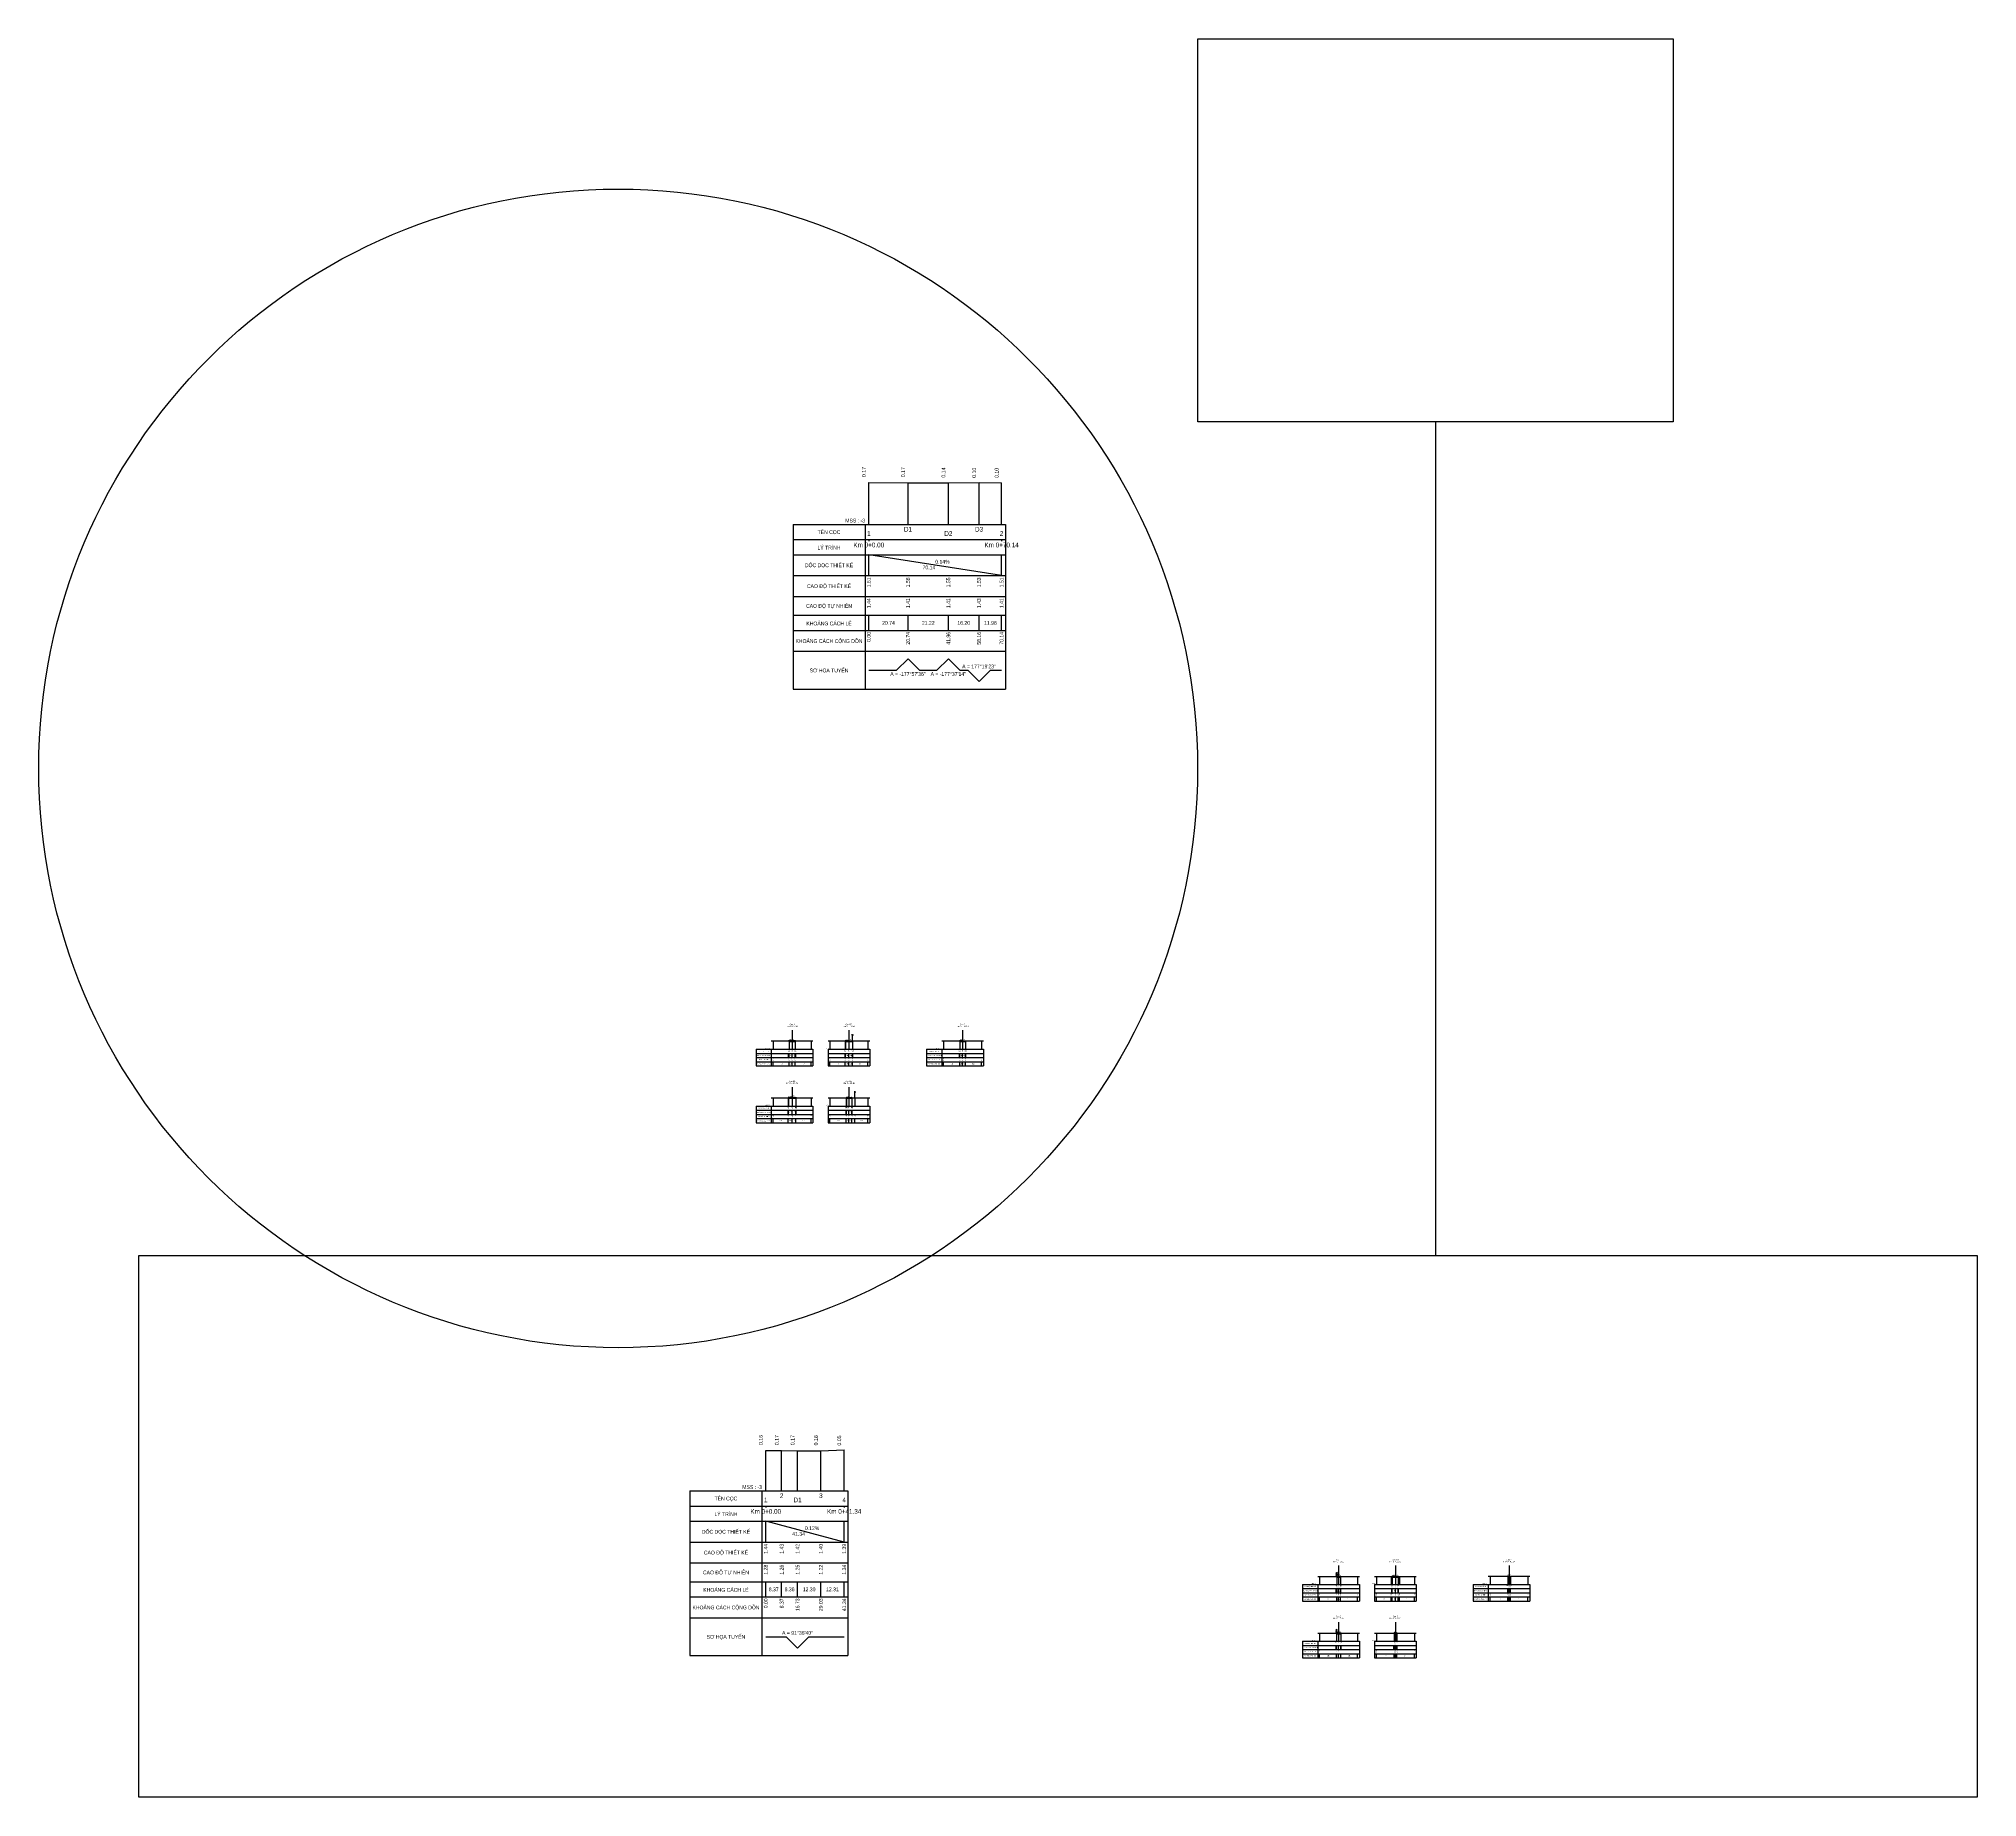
# Model space of a CAD drawing. Header units: inches. Extents: x -261 to 1013, y -2511 to 313.
# Drawn here: x -63 to 960, y -616 to 313 of the extents above; entities that cross this region are included whole.
import ezdxf
from ezdxf.enums import TextEntityAlignment as Align

# ---------------------------------------------------------------- set-up
doc = ezdxf.new("R2010")
doc.units = ezdxf.units.IN
doc.header["$MEASUREMENT"] = 0
for name, color, linetype in [('Bang TD tu nhien', 3, 'Continuous'), ('Bang TN tu nhien', 3, 'Continuous'), ('DD Ranh dan trong 1 trai', 2, 'Continuous'), ('Dien thiet ke TN', 2, 'Continuous'), ('Duong cu', 8, 'Continuous'), ('Duong do thiet ke', 2, 'Continuous'), ('Duong dong trac doc tu nhien', 9, 'Continuous'), ('Duong dong trac ngang tu nhien', 9, 'Continuous'), ('KH_VAT', 8, 'Continuous'), ('Khuon duong1', 14, 'Continuous'), ('Mat duong PD 1', 1, 'Continuous'), ('Taluy', 1, 'Continuous'), ('Trac doc tu nhien', 3, 'Continuous'), ('Trac ngang tu nhien', 3, 'Continuous'), ('TracDoc', 7, 'Continuous'), ('TracNgang', 7, 'Continuous')]:
    doc.layers.add(name, color=color, linetype=linetype)
doc.styles.add('BangTD', font='viet buddy.shx', dxfattribs={"width": 0.8})
doc.styles.add('BangTN', font='viet buddy.shx', dxfattribs={"width": 0.8})

# ---------------------------------------------------------------- blocks, each defined once
blk = doc.blocks.new('CHIEUDUNGVAT12')
at = {"layer": 'KH_VAT', "color": 1}
for q in [(-2.5, 15.6), (2.5, 15.6)]:
    blk.add_line((0, 15.6), q, dxfattribs=at)
at = {"layer": 'KH_VAT', "color": 7}
blk.add_lwpolyline([(0, 0), (0, 15.6)], dxfattribs=at)
blk = doc.blocks.new('ChieuDungVat4.dwg')
at = {"layer": 'KH_VAT', "color": 1}
blk.add_blockref('CHIEUDUNGVAT12', (0, 0), dxfattribs=at)
blk = doc.blocks.new('HANGRAO')
at = {"color": 2, "linetype": 'Continuous'}
for p, q in [((-1.3, 6.7), (1.2, 4.8)), ((1.2, 6.7), (-1.3, 4.8)), ((1.2, 4.4), (-1.3, 2.5)), ((-1.3, 4.4), (1.2, 2.5)), ((-1.3, 2.1), (1.2, 0.2)), ((1.2, 2.1), (-1.3, 0.2))]:
    blk.add_line(p, q, dxfattribs=at)
blk = doc.blocks.new('ChieuDungVat3.dwg')
at = {"layer": 'KH_VAT', "color": 1, "xscale": 1.5, "yscale": 1.5, "zscale": 1.5}
blk.add_blockref('HANGRAO', (0, 0), dxfattribs=at)

msp = doc.modelspace()

# ---------------------------------------------------------------- linework, layer by layer
for points in [[(548.9, 312.9), (799.8, 312.9), (799.8, 110.6), (548.9, 110.6)], [(-10.2, -329.6), (960.4, -329.6), (960.4, -615.6), (-10.2, -615.6)]]:
    msp.add_lwpolyline(points, close=True)
msp.add_lwpolyline([(674.3, 110.6), (674.3, -329.6)])
msp.add_circle((242.9, -72.3), 305.9)
at = {"layer": 'Bang TD tu nhien', "color": 3}
for p, q in [((335.2, 56.5), (335.2, -30.5)), ((335.2, 56.5), (447.3, 56.5)), ((373.2, 56.5), (373.2, -30.5)), ((447.3, 56.5), (447.3, -30.5)), ((335.2, 48.5), (447.3, 48.5)), ((335.2, 40.5), (447.3, 40.5)), ((335.2, 29.5), (447.3, 29.5)), ((335.2, 18.5), (447.3, 18.5)), ((335.2, 8.5), (447.3, 8.5)), ((335.2, 0.5), (447.3, 0.5)), ((335.2, -10.5), (447.3, -10.5)), ((335.2, -30.5), (447.3, -30.5)), ((280.8, -453.8), (280.8, -540.8)), ((280.8, -453.8), (364.2, -453.8)), ((318.8, -453.8), (318.8, -540.8)), ((364.2, -453.8), (364.2, -540.8)), ((280.8, -461.8), (364.2, -461.8)), ((280.8, -469.8), (364.2, -469.8)), ((280.8, -480.8), (364.2, -480.8)), ((280.8, -491.8), (364.2, -491.8)), ((280.8, -501.8), (364.2, -501.8)), ((280.8, -509.8), (364.2, -509.8)), ((280.8, -520.8), (364.2, -520.8)), ((280.8, -540.8), (364.2, -540.8))]:
    msp.add_line(p, q, dxfattribs=at)
at = {"layer": 'Bang TN tu nhien', "color": 3}
for p, q in [((334.7, -210.6), (334.7, -220.6)), ((364.7, -210.6), (364.7, -220.6)), ((424.7, -210.6), (424.7, -220.6)), ((315.7, -220.6), (315.7, -229.4)), ((315.7, -220.6), (345.7, -220.6)), ((315.7, -222.8), (345.7, -222.8)), ((315.7, -225), (345.7, -225)), ((323.7, -220.6), (323.7, -229.4)), ((345.7, -220.6), (345.7, -229.4)), ((353.7, -220.6), (353.7, -229.4)), ((353.7, -220.6), (375.7, -220.6)), ((353.7, -222.8), (375.7, -222.8)), ((353.7, -225), (375.7, -225)), ((375.7, -220.6), (375.7, -229.4)), ((405.7, -220.6), (405.7, -229.4)), ((405.7, -220.6), (435.7, -220.6)), ((405.7, -222.8), (435.7, -222.8)), ((405.7, -225), (435.7, -225)), ((413.7, -220.6), (413.7, -229.4)), ((435.7, -220.6), (435.7, -229.4)), ((315.7, -227.2), (345.7, -227.2)), ((315.7, -229.4), (345.7, -229.4)), ((353.7, -227.2), (375.7, -227.2)), ((353.7, -229.4), (375.7, -229.4)), ((405.7, -227.2), (435.7, -227.2)), ((405.7, -229.4), (435.7, -229.4)), ((334.7, -240.6), (334.7, -250.6)), ((364.7, -240.6), (364.7, -250.6)), ((315.7, -250.6), (315.7, -259.4)), ((315.7, -250.6), (345.7, -250.6)), ((315.7, -252.8), (345.7, -252.8)), ((315.7, -255), (345.7, -255)), ((323.7, -250.6), (323.7, -259.4)), ((345.7, -250.6), (345.7, -259.4)), ((353.7, -250.6), (353.7, -259.4)), ((353.7, -250.6), (375.7, -250.6)), ((353.7, -252.8), (375.7, -252.8)), ((353.7, -255), (375.7, -255)), ((375.7, -250.6), (375.7, -259.4)), ((315.7, -257.2), (345.7, -257.2)), ((315.7, -259.4), (345.7, -259.4)), ((353.7, -257.2), (375.7, -257.2)), ((353.7, -259.4), (375.7, -259.4)), ((623.2, -493.2), (623.2, -503.2)), ((653.2, -493.2), (653.2, -503.2)), ((713.2, -493.2), (713.2, -503.2)), ((604.2, -503.2), (604.2, -512)), ((604.2, -503.2), (634.2, -503.2)), ((604.2, -505.4), (634.2, -505.4)), ((604.2, -507.6), (634.2, -507.6)), ((604.2, -509.8), (634.2, -509.8)), ((612.2, -503.2), (612.2, -512)), ((634.2, -503.2), (634.2, -512)), ((642.2, -503.2), (642.2, -512)), ((642.2, -503.2), (664.2, -503.2)), ((642.2, -505.4), (664.2, -505.4)), ((642.2, -507.6), (664.2, -507.6)), ((642.2, -509.8), (664.2, -509.8)), ((664.2, -503.2), (664.2, -512)), ((694.2, -503.2), (694.2, -512)), ((694.2, -503.2), (724.2, -503.2)), ((694.2, -505.4), (724.2, -505.4)), ((694.2, -507.6), (724.2, -507.6)), ((694.2, -509.8), (724.2, -509.8)), ((702.2, -503.2), (702.2, -512)), ((724.2, -503.2), (724.2, -512)), ((604.2, -512), (634.2, -512)), ((642.2, -512), (664.2, -512)), ((694.2, -512), (724.2, -512)), ((623.2, -523.2), (623.2, -533.2)), ((653.2, -523.2), (653.2, -533.2)), ((604.2, -533.2), (604.2, -542)), ((604.2, -533.2), (634.2, -533.2)), ((604.2, -535.4), (634.2, -535.4)), ((604.2, -537.6), (634.2, -537.6)), ((604.2, -539.8), (634.2, -539.8)), ((604.2, -542), (634.2, -542)), ((612.2, -533.2), (612.2, -542)), ((634.2, -533.2), (634.2, -542)), ((642.2, -533.2), (642.2, -542)), ((642.2, -533.2), (664.2, -533.2)), ((642.2, -535.4), (664.2, -535.4)), ((642.2, -537.6), (664.2, -537.6)), ((642.2, -539.8), (664.2, -539.8)), ((642.2, -542), (664.2, -542)), ((664.2, -533.2), (664.2, -542))]:
    msp.add_line(p, q, dxfattribs=at)
at = {"layer": 'Dien thiet ke TN'}
for p, q in [((333.1, -216), (333.1, -220.6)), ((333.1, -216), (333.1, -220.6)), ((333.1, -216), (333.1, -220.6)), ((333.1, -216), (333.1, -220.6)), ((333.1, -216), (333.1, -220.6)), ((334.7, -216), (334.7, -220.6)), ((334.7, -216), (334.7, -220.6)), ((336.4, -216), (336.4, -220.6)), ((336.4, -216), (336.4, -220.6)), ((336.4, -216), (336.4, -220.6)), ((336.4, -216), (336.4, -220.6)), ((336.4, -216), (336.4, -220.6)), ((362.9, -216), (362.9, -220.6)), ((362.9, -216), (362.9, -220.6)), ((362.9, -216), (362.9, -220.6)), ((362.9, -216), (362.9, -220.6)), ((362.9, -216), (362.9, -220.6)), ((364.7, -216.1), (364.7, -220.6)), ((364.7, -216.1), (364.7, -220.6)), ((366.6, -216), (366.6, -220.6)), ((366.6, -216), (366.6, -220.6)), ((366.6, -216), (366.6, -220.6)), ((366.6, -216), (366.6, -220.6)), ((366.6, -216), (366.6, -220.6)), ((423.2, -216.1), (423.2, -220.6)), ((423.2, -216.1), (423.2, -220.6)), ((423.2, -216.1), (423.2, -220.6)), ((423.2, -216.1), (423.2, -220.6)), ((423.2, -216.1), (423.2, -220.6)), ((424.7, -216.1), (424.7, -220.6)), ((424.7, -216.1), (424.7, -220.6)), ((426.3, -216.1), (426.3, -220.6)), ((426.3, -216.1), (426.3, -220.6)), ((426.3, -216.1), (426.3, -220.6)), ((426.3, -216.1), (426.3, -220.6)), ((426.3, -216.1), (426.3, -220.6)), ((332.8, -246), (332.8, -250.6)), ((332.8, -246), (332.8, -250.6)), ((332.8, -246), (332.8, -250.6)), ((332.8, -246), (332.8, -250.6)), ((332.8, -246), (332.8, -250.6)), ((334.7, -246.1), (334.7, -250.6)), ((334.7, -246.1), (334.7, -250.6)), ((336.7, -246), (336.7, -250.6)), ((336.7, -246), (336.7, -250.6)), ((336.7, -246), (336.7, -250.6)), ((336.7, -246), (336.7, -250.6)), ((336.7, -246), (336.7, -250.6)), ((363.4, -246.1), (363.4, -250.6)), ((363.4, -246.1), (363.4, -250.6)), ((363.4, -246.1), (363.4, -250.6)), ((363.4, -246.1), (363.4, -250.6)), ((363.4, -246.1), (363.4, -250.6)), ((364.7, -246.1), (364.7, -250.6)), ((364.7, -246.1), (364.7, -250.6)), ((366.3, -246.1), (366.3, -250.6)), ((366.3, -246.1), (366.3, -250.6)), ((366.3, -246.1), (366.3, -250.6)), ((366.3, -246.1), (366.3, -250.6)), ((366.3, -246.1), (366.3, -250.6)), ((622.2, -498.8), (622.2, -503.2)), ((622.2, -498.8), (622.2, -503.2)), ((622.2, -498.8), (622.2, -503.2)), ((622.2, -498.8), (622.2, -503.2)), ((622.2, -498.8), (622.2, -503.2)), ((623.2, -498.8), (623.2, -503.2)), ((623.2, -498.8), (623.2, -503.2)), ((624.2, -498.8), (624.2, -503.2)), ((624.2, -498.8), (624.2, -503.2)), ((624.2, -498.8), (624.2, -503.2)), ((624.2, -498.8), (624.2, -503.2)), ((624.2, -498.8), (624.2, -503.2)), ((651.5, -498.8), (651.5, -503.2)), ((651.5, -498.8), (651.5, -503.2)), ((651.5, -498.8), (651.5, -503.2)), ((651.5, -498.8), (651.5, -503.2)), ((651.5, -498.8), (651.5, -503.2)), ((653.2, -498.8), (653.2, -503.2)), ((653.2, -498.8), (653.2, -503.2)), ((654.6, -498.8), (654.6, -503.2)), ((654.6, -498.8), (654.6, -503.2)), ((654.6, -498.8), (654.6, -503.2)), ((654.6, -498.8), (654.6, -503.2)), ((654.6, -498.8), (654.6, -503.2)), ((712.5, -498.8), (712.5, -503.2)), ((712.5, -498.8), (712.5, -503.2)), ((712.5, -498.8), (712.5, -503.2)), ((712.5, -498.8), (712.5, -503.2)), ((712.5, -498.8), (712.5, -503.2)), ((713.2, -498.9), (713.2, -503.2)), ((713.2, -498.9), (713.2, -503.2)), ((713.9, -498.8), (713.9, -503.2)), ((713.9, -498.8), (713.9, -503.2)), ((713.9, -498.8), (713.9, -503.2)), ((713.9, -498.8), (713.9, -503.2)), ((713.9, -498.8), (713.9, -503.2)), ((622.1, -528.8), (622.1, -533.2)), ((622.1, -528.8), (622.1, -533.2)), ((622.1, -528.8), (622.1, -533.2)), ((622.1, -528.8), (622.1, -533.2)), ((622.1, -528.8), (622.1, -533.2)), ((623.2, -528.8), (623.2, -533.2)), ((623.2, -528.8), (623.2, -533.2)), ((624.4, -528.8), (624.4, -533.2)), ((624.4, -528.8), (624.4, -533.2)), ((624.4, -528.8), (624.4, -533.2)), ((624.4, -528.8), (624.4, -533.2)), ((624.4, -528.8), (624.4, -533.2)), ((652.5, -528.8), (652.5, -533.2)), ((652.5, -528.8), (652.5, -533.2)), ((652.5, -528.8), (652.5, -533.2)), ((652.5, -528.8), (652.5, -533.2)), ((652.5, -528.8), (652.5, -533.2)), ((653.2, -528.8), (653.2, -533.2)), ((653.2, -528.8), (653.2, -533.2)), ((653.9, -528.8), (653.9, -533.2)), ((653.9, -528.8), (653.9, -533.2)), ((653.9, -528.8), (653.9, -533.2)), ((653.9, -528.8), (653.9, -533.2)), ((653.9, -528.8), (653.9, -533.2))]:
    msp.add_line(p, q, dxfattribs=at)
at = {"layer": 'Duong cu'}
for points in [[(333.1, -216.2), (333.1, -216.5), (334.7, -216.5), (336.3, -216.5), (336.3, -216.2)], [(333.1, -216.3), (334.7, -216.3), (336.3, -216.3)], [(333.1, -216.4), (334.7, -216.4), (336.3, -216.4)], [(362.8, -216.2), (362.8, -216.5), (364.7, -216.5), (366.6, -216.5), (366.6, -216.2)], [(362.8, -216.3), (364.7, -216.3), (366.6, -216.3)], [(362.8, -216.4), (364.7, -216.4), (366.6, -216.4)], [(423.3, -216.2), (423.3, -216.5), (424.7, -216.5), (426.2, -216.5), (426.2, -216.2)], [(423.3, -216.3), (424.7, -216.3), (426.2, -216.3)], [(423.3, -216.4), (424.7, -216.4), (426.2, -216.4)], [(332.7, -246.2), (332.7, -246.5), (334.7, -246.5), (336.6, -246.5), (336.6, -246.2)], [(332.7, -246.3), (334.7, -246.3), (336.6, -246.3)], [(332.7, -246.4), (334.7, -246.4), (336.6, -246.4)], [(363.3, -246.2), (363.3, -246.5), (364.7, -246.5), (366.3, -246.5), (366.3, -246.2)], [(363.3, -246.3), (364.7, -246.3), (366.3, -246.3)], [(363.3, -246.4), (364.7, -246.4), (366.3, -246.4)], [(622.2, -499), (623.2, -499), (624.2, -499)], [(622.2, -499), (622.2, -499.3), (623.2, -499.3), (624.2, -499.3), (624.2, -499)], [(622.2, -499.1), (623.2, -499.1), (624.2, -499.1)], [(651.5, -499), (651.5, -499.3), (653.2, -499.3), (654.6, -499.3), (654.6, -499)], [(651.5, -499.1), (653.2, -499.1), (654.6, -499.1)], [(651.5, -499.2), (653.2, -499.2), (654.6, -499.2)], [(712.5, -498.9), (712.5, -499.2), (713.2, -499.2), (713.9, -499.2), (713.9, -498.9)], [(712.5, -499), (713.2, -499), (713.9, -499)], [(712.5, -499.1), (713.2, -499.1), (713.9, -499.1)], [(622.1, -529), (622.1, -529.3), (623.2, -529.3), (624.4, -529.3), (624.4, -529)], [(622.1, -529.1), (623.2, -529.1), (624.4, -529.1)], [(622.1, -529.2), (623.2, -529.2), (624.4, -529.2)], [(652.5, -529), (652.5, -529.3), (653.2, -529.3), (653.9, -529.3), (653.9, -529)], [(652.5, -529.1), (653.2, -529.1), (653.9, -529.1)], [(652.5, -529.2), (653.2, -529.2), (653.9, -529.2)]]:
    msp.add_lwpolyline(points, dxfattribs=at)
at = {"layer": 'Duong do thiet ke', "color": 1}
for centre in [(334.7, -216), (364.7, -216.1), (424.7, -216.1), (334.7, -246.1), (364.7, -246.1), (623.2, -498.8), (653.2, -498.8), (713.2, -498.9), (623.2, -528.8), (653.2, -528.8)]:
    msp.add_circle(centre, 0.1, dxfattribs=at)
at = {"layer": 'Duong dong trac doc tu nhien', "color": 8}
for p, q in [((375.2, 56.5), (375.2, 78.7)), ((395.9, 56.5), (395.9, 78.5)), ((417.2, 56.5), (417.2, 78.5)), ((433.4, 56.5), (433.4, 78.6)), ((445.3, 56.5), (445.3, 78.5)), ((320.8, -453.8), (320.8, -432.4)), ((329.2, -453.8), (329.2, -432.5)), ((337.6, -453.8), (337.6, -432.6)), ((349.9, -453.8), (349.9, -432.7)), ((362.2, -453.8), (362.2, -432.1))]:
    msp.add_line(p, q, dxfattribs=at)
at = {"layer": 'Duong dong trac ngang tu nhien', "color": 8}
for p, q in [((324.7, -216.2), (324.7, -220.6)), ((333.1, -216.2), (333.1, -220.6)), ((334.7, -216.2), (334.7, -220.6)), ((336.3, -216.2), (336.3, -220.6)), ((344.7, -216.2), (344.7, -220.6)), ((354.7, -216.2), (354.7, -220.6)), ((362.8, -216.2), (362.8, -220.6)), ((364.7, -216.2), (364.7, -220.6)), ((366.6, -216.2), (366.6, -220.6)), ((374.7, -216.2), (374.7, -220.6)), ((414.7, -216.2), (414.7, -220.6)), ((423.3, -216.2), (423.3, -220.6)), ((424.7, -216.2), (424.7, -220.6)), ((426.2, -216.2), (426.2, -220.6)), ((434.7, -216.2), (434.7, -220.6)), ((324.7, -246.2), (324.7, -250.6)), ((332.7, -246.2), (332.7, -250.6)), ((334.7, -246.2), (334.7, -250.6)), ((336.6, -246.2), (336.6, -250.6)), ((344.7, -246.2), (344.7, -250.6)), ((354.7, -246.2), (354.7, -250.6)), ((363.3, -246.2), (363.3, -250.6)), ((364.7, -246.2), (364.7, -250.6)), ((366.3, -246.2), (366.3, -250.6)), ((367.9, -246.2), (367.9, -250.6)), ((374.7, -246.2), (374.7, -250.6)), ((613.2, -499), (613.2, -503.2)), ((622.2, -499), (622.2, -503.2)), ((623.2, -499), (623.2, -503.2)), ((624.2, -499), (624.2, -503.2)), ((633.2, -499), (633.2, -503.2)), ((643.2, -499), (643.2, -503.2)), ((651, -499), (651, -503.2)), ((651.5, -499), (651.5, -503.2)), ((653.2, -499), (653.2, -503.2)), ((654.6, -499), (654.6, -503.2)), ((655.4, -499), (655.4, -503.2)), ((663.2, -499), (663.2, -503.2)), ((703.2, -498.9), (703.2, -503.2)), ((712.5, -498.9), (712.5, -503.2)), ((713.2, -498.9), (713.2, -503.2)), ((713.9, -498.9), (713.9, -503.2)), ((723.2, -498.9), (723.2, -503.2)), ((613.2, -529), (613.2, -533.2)), ((622.1, -529), (622.1, -533.2)), ((623.2, -529), (623.2, -533.2)), ((624.4, -529), (624.4, -533.2)), ((633.2, -529), (633.2, -533.2)), ((643.2, -529), (643.2, -533.2)), ((652.5, -529), (652.5, -533.2)), ((653.2, -529), (653.2, -533.2)), ((653.9, -529), (653.9, -533.2)), ((663.2, -529), (663.2, -533.2))]:
    msp.add_line(p, q, dxfattribs=at)
at = {"layer": 'Khuon duong1', "color": 3}
for points in [[(333.1, -216), (333.1, -216.1), (333.1, -216.2), (334.7, -216.3), (334.7, -216.2), (334.7, -216)], [(334.7, -216), (334.7, -216.2), (334.7, -216.3), (336.4, -216.2), (336.4, -216.1), (336.4, -216)], [(362.9, -216), (362.9, -216.2), (362.9, -216.3), (364.7, -216.3), (364.7, -216.2), (364.7, -216.1)], [(364.7, -216.1), (364.7, -216.2), (364.7, -216.3), (366.6, -216.3), (366.6, -216.2), (366.6, -216)], [(423.2, -216.1), (423.2, -216.2), (423.2, -216.3), (424.7, -216.4), (424.7, -216.3), (424.7, -216.1)], [(424.7, -216.1), (424.7, -216.3), (424.7, -216.4), (426.3, -216.3), (426.3, -216.2), (426.3, -216.1)], [(332.8, -246), (332.8, -246.2), (332.8, -246.3), (334.7, -246.3), (334.7, -246.2), (334.7, -246.1)], [(334.7, -246.1), (334.7, -246.2), (334.7, -246.3), (336.7, -246.3), (336.7, -246.2), (336.7, -246)], [(363.4, -246.1), (363.4, -246.2), (363.4, -246.3), (364.7, -246.4), (364.7, -246.3), (364.7, -246.1)], [(364.7, -246.1), (364.7, -246.3), (364.7, -246.4), (366.3, -246.3), (366.3, -246.2), (366.3, -246.1)], [(622.2, -498.8), (622.2, -498.9), (622.2, -499), (623.2, -499.1), (623.2, -499), (623.2, -498.8)], [(623.2, -498.8), (623.2, -499), (623.2, -499.1), (624.2, -499), (624.2, -498.9), (624.2, -498.8)], [(651.5, -498.8), (651.5, -498.9), (651.5, -499), (653.2, -499.1), (653.2, -499), (653.2, -498.8)], [(653.2, -498.8), (653.2, -499), (653.2, -499.1), (654.6, -499), (654.6, -498.9), (654.6, -498.8)], [(712.5, -498.8), (712.5, -499), (712.5, -499.1), (713.2, -499.1), (713.2, -499), (713.2, -498.9)], [(713.2, -498.9), (713.2, -499), (713.2, -499.1), (713.9, -499.1), (713.9, -499), (713.9, -498.8)], [(622.1, -528.8), (622.1, -528.9), (622.1, -529), (623.2, -529.1), (623.2, -529), (623.2, -528.8)], [(623.2, -528.8), (623.2, -529), (623.2, -529.1), (624.4, -529), (624.4, -528.9), (624.4, -528.8)], [(652.5, -528.8), (652.5, -529), (652.5, -529.1), (653.2, -529.1), (653.2, -529), (653.2, -528.8)], [(653.2, -528.8), (653.2, -529), (653.2, -529.1), (653.9, -529.1), (653.9, -529), (653.9, -528.8)]]:
    msp.add_lwpolyline(points, dxfattribs=at)
at = {"layer": 'Khuon duong1', "color": 2}
for points in [[(333.1, -216.1), (334.7, -216.2)], [(334.7, -216.2), (336.4, -216.1)], [(362.9, -216.2), (364.7, -216.2)], [(364.7, -216.2), (366.6, -216.2)], [(423.2, -216.2), (424.7, -216.3)], [(424.7, -216.3), (426.3, -216.2)], [(332.8, -246.2), (334.7, -246.2)], [(334.7, -246.2), (336.7, -246.2)], [(363.4, -246.2), (364.7, -246.3)], [(364.7, -246.3), (366.3, -246.2)], [(622.2, -498.9), (623.2, -499)], [(623.2, -499), (624.2, -498.9)], [(651.5, -498.9), (653.2, -499)], [(653.2, -499), (654.6, -498.9)], [(712.5, -499), (713.2, -499)], [(713.2, -499), (713.9, -499)], [(622.1, -528.9), (623.2, -529)], [(623.2, -529), (624.4, -528.9)], [(652.5, -529), (653.2, -529)], [(653.2, -529), (653.9, -529)]]:
    msp.add_lwpolyline(points, dxfattribs=at)
at = {"layer": 'Mat duong PD 1'}
for points in [[(334.7, -216), (333.1, -216)], [(334.7, -216), (336.4, -216)], [(364.7, -216.1), (362.9, -216)], [(364.7, -216.1), (366.6, -216)], [(424.7, -216.1), (423.2, -216.1)], [(424.7, -216.1), (426.3, -216.1)], [(334.7, -246.1), (332.8, -246)], [(334.7, -246.1), (336.7, -246)], [(364.7, -246.1), (363.4, -246.1)], [(364.7, -246.1), (366.3, -246.1)], [(623.2, -498.8), (622.2, -498.8)], [(623.2, -498.8), (624.2, -498.8)], [(653.2, -498.8), (651.5, -498.8)], [(653.2, -498.8), (654.6, -498.8)], [(713.2, -498.9), (712.5, -498.8)], [(713.2, -498.9), (713.9, -498.8)], [(623.2, -528.8), (622.1, -528.8)], [(623.2, -528.8), (624.4, -528.8)], [(653.2, -528.8), (652.5, -528.8)], [(653.2, -528.8), (653.9, -528.8)]]:
    msp.add_lwpolyline(points, dxfattribs=at)
at = {"layer": 'Taluy'}
for points in [[(333.1, -216), (332.9, -216.2), (332.9, -216.2)], [(336.4, -216), (336.6, -216.2), (336.6, -216.2)], [(362.9, -216), (362.7, -216.2), (362.7, -216.2)], [(366.6, -216), (366.8, -216.2), (366.8, -216.2)], [(423.2, -216.1), (423, -216.2), (423, -216.2)], [(426.3, -216.1), (426.4, -216.2), (426.4, -216.2)], [(332.8, -246), (332.6, -246.2), (332.6, -246.2)], [(336.7, -246), (336.9, -246.2), (336.9, -246.2)], [(363.4, -246.1), (363.2, -246.2), (363.2, -246.2)], [(366.3, -246.1), (366.5, -246.2), (366.5, -246.2)], [(622.2, -498.8), (622, -499), (622, -499)], [(624.2, -498.8), (624.4, -499), (624.4, -499)], [(651.5, -498.8), (651.3, -499), (651.3, -499)], [(654.6, -498.8), (654.8, -499), (654.8, -499)], [(712.5, -498.8), (712.5, -498.9), (712.5, -498.9)], [(713.9, -498.8), (714, -498.9), (714, -498.9)], [(622.1, -528.8), (621.9, -529), (621.9, -529)], [(624.4, -528.8), (624.6, -529), (624.6, -529)], [(652.5, -528.8), (652.3, -529), (652.3, -529)], [(653.9, -528.8), (654.1, -529), (654.1, -529)]]:
    msp.add_lwpolyline(points, dxfattribs=at)
at = {"layer": 'Trac doc tu nhien', "color": 3}
for points in [[(375.2, 78.7), (395.9, 78.5), (417.2, 78.5), (433.4, 78.6), (445.3, 78.5)], [(320.8, -432.4), (329.2, -432.5), (337.6, -432.6), (349.9, -432.7), (362.2, -432.1)]]:
    msp.add_lwpolyline(points, dxfattribs=at)
at = {"layer": 'Trac ngang tu nhien', "color": 3}
for points in [[(323.7, -216.2), (324.7, -216.2), (333.1, -216.2), (334.7, -216.2), (336.3, -216.2), (344.7, -216.2), (345.7, -216.2)], [(353.7, -216.2), (354.7, -216.2), (362.8, -216.2), (364.7, -216.2), (366.6, -216.2), (374.7, -216.2), (375.7, -216.2)], [(413.7, -216.2), (414.7, -216.2), (423.3, -216.2), (424.7, -216.2), (426.2, -216.2), (434.7, -216.2), (435.7, -216.2)], [(323.7, -246.2), (324.7, -246.2), (332.7, -246.2), (334.7, -246.2), (336.6, -246.2), (344.7, -246.2), (345.7, -246.2)], [(353.7, -246.2), (354.7, -246.2), (363.3, -246.2), (364.7, -246.2), (366.3, -246.2), (367.9, -246.2), (374.7, -246.2), (375.7, -246.2)], [(612.2, -499), (613.2, -499), (622.2, -499), (623.2, -499), (624.2, -499), (633.2, -499), (634.2, -499)], [(642.2, -499), (643.2, -499), (651, -499), (651.5, -499), (653.2, -499), (654.6, -499), (655.4, -499), (663.2, -499), (664.2, -499)], [(702.2, -498.9), (703.2, -498.9), (712.5, -498.9), (713.2, -498.9), (713.9, -498.9), (723.2, -498.9), (724.2, -498.9)], [(612.2, -529), (613.2, -529), (622.1, -529), (623.2, -529), (624.4, -529), (633.2, -529), (634.2, -529)], [(642.2, -529), (643.2, -529), (652.5, -529), (653.2, -529), (653.9, -529), (663.2, -529), (664.2, -529)]]:
    msp.add_lwpolyline(points, dxfattribs=at)
at = {"layer": 'TracDoc', "color": 5}
for p, q in [((375.2, 48.5), (375.2, 47.7)), ((445.3, 48.5), (445.3, 47.7)), ((320.8, -461.8), (320.8, -462.6)), ((362.2, -461.8), (362.2, -462.6))]:
    msp.add_line(p, q, dxfattribs=at)
at = {"layer": 'TracDoc', "color": 2}
for p, q in [((375.2, 29.5), (375.2, 40.5)), ((445.3, 29.5), (375.2, 40.5)), ((445.3, 29.5), (445.3, 40.5)), ((320.8, -480.8), (320.8, -469.8)), ((362.2, -480.8), (320.8, -469.8)), ((362.2, -480.8), (362.2, -469.8))]:
    msp.add_line(p, q, dxfattribs=at)
at = {"layer": 'TracDoc', "color": 3}
for p, q in [((375.2, 0.5), (375.2, 8.5)), ((395.9, 0.5), (395.9, 8.5)), ((417.2, 0.5), (417.2, 8.5)), ((433.4, 0.5), (433.4, 8.5)), ((445.3, 0.5), (445.3, 8.5)), ((320.8, -509.8), (320.8, -501.8)), ((329.2, -509.8), (329.2, -501.8)), ((337.6, -509.8), (337.6, -501.8)), ((349.9, -509.8), (349.9, -501.8)), ((362.2, -509.8), (362.2, -501.8))]:
    msp.add_line(p, q, dxfattribs=at)
at = {"layer": 'TracDoc', "color": 1}
for points in [[(375.2, -20.5), (389.9, -20.5), (395.9, -14.5), (401.9, -20.5), (411.2, -20.5), (417.2, -14.5), (423.2, -20.5), (427.4, -20.5), (433.4, -26.5), (439.4, -20.5), (445.3, -20.5)], [(320.8, -530.8), (331.6, -530.8), (337.6, -536.8), (343.6, -530.8), (362.2, -530.8)]]:
    msp.add_lwpolyline(points, dxfattribs=at)
at = {"layer": 'TracNgang', "color": 2}
for p, q in [((332.9, -225), (332.9, -222.8)), ((333.1, -225), (333.1, -222.8)), ((334.7, -225), (334.7, -222.8)), ((336.4, -225), (336.4, -222.8)), ((336.6, -225), (336.6, -222.8)), ((362.7, -225), (362.7, -222.8)), ((362.9, -225), (362.9, -222.8)), ((364.7, -225), (364.7, -222.8)), ((366.6, -225), (366.6, -222.8)), ((366.8, -225), (366.8, -222.8)), ((423, -225), (423, -222.8)), ((423.2, -225), (423.2, -222.8)), ((424.7, -225), (424.7, -222.8)), ((426.3, -225), (426.3, -222.8)), ((426.4, -225), (426.4, -222.8)), ((332.6, -255), (332.6, -252.8)), ((332.8, -255), (332.8, -252.8)), ((334.7, -255), (334.7, -252.8)), ((336.7, -255), (336.7, -252.8)), ((336.9, -255), (336.9, -252.8)), ((363.2, -255), (363.2, -252.8)), ((363.4, -255), (363.4, -252.8)), ((364.7, -255), (364.7, -252.8)), ((366.3, -255), (366.3, -252.8)), ((366.5, -255), (366.5, -252.8)), ((622, -507.6), (622, -505.4)), ((622.2, -507.6), (622.2, -505.4)), ((623.2, -507.6), (623.2, -505.4)), ((624.2, -507.6), (624.2, -505.4)), ((624.4, -507.6), (624.4, -505.4)), ((651.3, -507.6), (651.3, -505.4)), ((651.5, -507.6), (651.5, -505.4)), ((653.2, -507.6), (653.2, -505.4)), ((654.6, -507.6), (654.6, -505.4)), ((654.8, -507.6), (654.8, -505.4)), ((712.5, -507.6), (712.5, -505.4)), ((712.5, -507.6), (712.5, -505.4)), ((713.2, -507.6), (713.2, -505.4)), ((713.9, -507.6), (713.9, -505.4)), ((714, -507.6), (714, -505.4)), ((621.9, -537.6), (621.9, -535.4)), ((622.1, -537.6), (622.1, -535.4)), ((623.2, -537.6), (623.2, -535.4)), ((624.4, -537.6), (624.4, -535.4)), ((624.6, -537.6), (624.6, -535.4)), ((652.3, -537.6), (652.3, -535.4)), ((652.5, -537.6), (652.5, -535.4)), ((653.2, -537.6), (653.2, -535.4)), ((653.9, -537.6), (653.9, -535.4)), ((654.1, -537.6), (654.1, -535.4))]:
    msp.add_line(p, q, dxfattribs=at)
at = {"layer": 'TracNgang', "color": 3}
for p, q in [((324.7, -229.4), (324.7, -227.2)), ((333.1, -229.4), (333.1, -227.2)), ((334.7, -229.4), (334.7, -227.2)), ((336.3, -229.4), (336.3, -227.2)), ((344.7, -229.4), (344.7, -227.2)), ((354.7, -229.4), (354.7, -227.2)), ((362.8, -229.4), (362.8, -227.2)), ((364.7, -229.4), (364.7, -227.2)), ((366.6, -229.4), (366.6, -227.2)), ((374.7, -229.4), (374.7, -227.2)), ((414.7, -229.4), (414.7, -227.2)), ((423.3, -229.4), (423.3, -227.2)), ((424.7, -229.4), (424.7, -227.2)), ((426.2, -229.4), (426.2, -227.2)), ((434.7, -229.4), (434.7, -227.2)), ((324.7, -259.4), (324.7, -257.2)), ((332.7, -259.4), (332.7, -257.2)), ((334.7, -259.4), (334.7, -257.2)), ((336.6, -259.4), (336.6, -257.2)), ((344.7, -259.4), (344.7, -257.2)), ((354.7, -259.4), (354.7, -257.2)), ((363.3, -259.4), (363.3, -257.2)), ((364.7, -259.4), (364.7, -257.2)), ((366.3, -259.4), (366.3, -257.2)), ((367.9, -259.4), (367.9, -257.2)), ((374.7, -259.4), (374.7, -257.2)), ((613.2, -512), (613.2, -509.8)), ((622.2, -512), (622.2, -509.8)), ((623.2, -512), (623.2, -509.8)), ((624.2, -512), (624.2, -509.8)), ((633.2, -512), (633.2, -509.8)), ((643.2, -512), (643.2, -509.8)), ((651, -512), (651, -509.8)), ((651.5, -512), (651.5, -509.8)), ((653.2, -512), (653.2, -509.8)), ((654.6, -512), (654.6, -509.8)), ((655.4, -512), (655.4, -509.8)), ((663.2, -512), (663.2, -509.8)), ((703.2, -512), (703.2, -509.8)), ((712.5, -512), (712.5, -509.8)), ((713.2, -512), (713.2, -509.8)), ((713.9, -512), (713.9, -509.8)), ((723.2, -512), (723.2, -509.8)), ((613.2, -542), (613.2, -539.8)), ((622.1, -542), (622.1, -539.8)), ((623.2, -542), (623.2, -539.8)), ((624.4, -542), (624.4, -539.8)), ((633.2, -542), (633.2, -539.8)), ((643.2, -542), (643.2, -539.8)), ((652.5, -542), (652.5, -539.8)), ((653.2, -542), (653.2, -539.8)), ((653.9, -542), (653.9, -539.8)), ((663.2, -542), (663.2, -539.8))]:
    msp.add_line(p, q, dxfattribs=at)

# ---------------------------------------------------------------- block references
at = {"color": 3, "xscale": 0.2, "yscale": 0.2000000000000002, "zscale": 0.2}
for name, p in [('ChieuDungVat4.dwg', (366.6, -216.2)), ('ChieuDungVat4.dwg', (367.9, -246.2)), ('ChieuDungVat3.dwg', (622.2, -499)), ('ChieuDungVat3.dwg', (622.1, -529))]:
    msp.add_blockref(name, p, dxfattribs=at)

# ---------------------------------------------------------------- texts
at = {"layer": 'Bang TD tu nhien', "color": 3, "style": 'BangTD', "width": 0.8}
for s, p in [('TÊN CỌC', (354.2, 52.5)), ('LÝ TRÌNH', (354.2, 44.5)), ('DỐC DỌC THIẾT KẾ', (354.2, 35)), ('CAO ĐỘ THIẾT KẾ', (354.2, 24)), ('CAO ĐỘ TỰ NHIÊN', (354.2, 13.5)), ('KHOẢNG CÁCH LẺ', (354.2, 4.5)), ('KHOẢNG CÁCH CỘNG DỒN', (354.2, -5)), ('SƠ HỌA TUYẾN', (354.2, -20.5)), ('TÊN CỌC', (299.8, -457.8)), ('LÝ TRÌNH', (299.8, -465.8)), ('DỐC DỌC THIẾT KẾ', (299.8, -475.3)), ('CAO ĐỘ THIẾT KẾ', (299.8, -486.3)), ('CAO ĐỘ TỰ NHIÊN', (299.8, -496.8)), ('KHOẢNG CÁCH LẺ', (299.8, -505.8)), ('KHOẢNG CÁCH CỘNG DỒN', (299.8, -515.3)), ('SƠ HỌA TUYẾN', (299.8, -530.8))]:
    msp.add_text(s, height=2, dxfattribs=at).set_placement(p, align=Align.MIDDLE)
at = {"layer": 'Bang TN tu nhien', "color": 3, "style": 'BangTN', "width": 0.8}
for s, p in [('KHOẢNG CÁCH THIÊT KẾ', (319.7, -223.9)), ('CAO ĐỘ THIẾT KẾ', (319.7, -221.7)), ('KHOẢNG CÁCH THIÊT KẾ', (409.7, -223.9)), ('CAO ĐỘ THIẾT KẾ', (409.7, -221.7)), ('KHOẢNG CÁCH MIA', (319.7, -228.3)), ('CAO ĐỘ TỰ NHIÊN', (319.7, -226.1)), ('KHOẢNG CÁCH MIA', (409.7, -228.3)), ('CAO ĐỘ TỰ NHIÊN', (409.7, -226.1)), ('KHOẢNG CÁCH THIÊT KẾ', (319.7, -253.9)), ('CAO ĐỘ TỰ NHIÊN', (319.7, -256.1)), ('CAO ĐỘ THIẾT KẾ', (319.7, -251.7)), ('KHOẢNG CÁCH MIA', (319.7, -258.3)), ('KHOẢNG CÁCH THIÊT KẾ', (608.2, -506.5)), ('KHOẢNG CÁCH MIA', (608.2, -510.9)), ('CAO ĐỘ TỰ NHIÊN', (608.2, -508.7)), ('CAO ĐỘ THIẾT KẾ', (608.2, -504.3)), ('KHOẢNG CÁCH THIÊT KẾ', (698.2, -506.5)), ('KHOẢNG CÁCH MIA', (698.2, -510.9)), ('CAO ĐỘ TỰ NHIÊN', (698.2, -508.7)), ('CAO ĐỘ THIẾT KẾ', (698.2, -504.3)), ('KHOẢNG CÁCH THIÊT KẾ', (608.2, -536.5)), ('KHOẢNG CÁCH MIA', (608.2, -540.9)), ('CAO ĐỘ TỰ NHIÊN', (608.2, -538.7)), ('CAO ĐỘ THIẾT KẾ', (608.2, -534.3))]:
    msp.add_text(s, height=0.5, dxfattribs=at).set_placement(p, align=Align.MIDDLE)
at = {"layer": 'DD Ranh dan trong 1 trai', "color": 2}
for s, p in [('0.17', (374.2, 81.5)), ('0.17', (394.9, 81.4)), ('0.14', (416.2, 81.2)), ('0.10', (432.4, 81.1)), ('0.10', (444.3, 81)), ('0.16', (319.8, -429.6)), ('0.17', (328.2, -429.7)), ('0.17', (336.6, -429.7)), ('0.18', (348.9, -429.8)), ('0.05', (361.2, -429.9))]:
    msp.add_text(s, height=2, rotation=90, dxfattribs=at).set_placement(p, align=Align.BOTTOM_LEFT)
at = {"layer": 'Dien thiet ke TN', "color": 2, "style": 'BangTN', "width": 0.8}
for rotation, p in [(358.8542, (333.9, -215.8)), (1.1458, (335.5, -215.8)), (358.8542, (363.8, -215.8)), (1.1458, (365.7, -215.8)), (358.8542, (424, -215.9)), (1.1458, (425.5, -215.9)), (358.8542, (333.8, -245.8)), (1.1458, (335.7, -245.8)), (358.8542, (364.1, -245.8)), (1.1458, (365.5, -245.8)), (358.8542, (622.7, -498.5)), (1.1458, (623.7, -498.5)), (358.8542, (652.4, -498.6)), (1.1458, (653.9, -498.6)), (358.8542, (712.9, -498.6)), (1.1458, (713.6, -498.6)), (358.8542, (622.7, -528.6)), (1.1458, (623.8, -528.6)), (358.8542, (652.9, -528.6)), (1.1458, (653.6, -528.6))]:
    msp.add_text('2%', height=0.5, rotation=rotation, dxfattribs=at).set_placement(p, align=Align.BOTTOM_CENTER)
at = {"layer": 'Trac doc tu nhien', "color": 3, "char_height": 2, "attachment_point": 9, "style": 'BangTD'}
for insert in [(373.2, 57.5), (318.8, -452.8)]:
    msp.add_mtext('MSS : -3', dxfattribs=dict(at, insert=insert))
at = {"layer": 'Trac ngang tu nhien', "color": 3, "style": 'BangTN'}
for s, p in [('Km 0 + 0.00', (334.7, -208.9)), ('Cọc 1', (334.7, -207.9)), ('Km 0 + 41.96', (364.7, -208.9)), ('Cọc D2', (364.7, -207.9)), ('Km 0 + 70.14', (424.7, -208.9)), ('Cọc 2', (424.7, -207.9)), ('Km 0 + 20.74', (334.7, -238.9)), ('Cọc D1', (334.7, -237.9)), ('Km 0 + 58.16', (364.7, -238.9)), ('Cọc D3', (364.7, -237.9)), ('Km 0 + 0.00', (623.2, -491.5)), ('Cọc 1', (623.2, -490.5)), ('Km 0 + 16.73', (653.2, -491.5)), ('Cọc D1', (653.2, -490.5)), ('Km 0 + 41.34', (713.2, -491.5)), ('Cọc 4', (713.2, -490.5)), ('Km 0 + 8.37', (623.2, -521.5)), ('Cọc 2', (623.2, -520.5)), ('Km 0 + 29.03', (653.2, -521.5)), ('Cọc 3', (653.2, -520.5))]:
    msp.add_text(s, height=0.75, dxfattribs=at).set_placement(p, align=Align.CENTER)
at = {"layer": 'Trac ngang tu nhien', "color": 3, "char_height": 0.5, "style": 'BangTN'}
for insert, attachment_point in [((322.7, -220.4), 9), ((352.7, -220.4), 7), ((412.7, -220.4), 9), ((322.7, -250.4), 9), ((352.7, -250.4), 7), ((611.2, -503), 9), ((641.2, -503), 7), ((701.2, -503), 9), ((611.2, -533), 9), ((641.2, -533), 7)]:
    msp.add_mtext('MSS -3', dxfattribs=dict(at, insert=insert, attachment_point=attachment_point))
at = {"layer": 'TracDoc', "color": 5, "style": 'BangTD', "width": 0.8}
for s, p in [('1', (375.2, 49.7)), ('D2', (417.2, 49.7)), ('2', (445.3, 49.7)), ('1', (320.8, -460.6)), ('D1', (337.6, -460.6)), ('4', (362.2, -460.6))]:
    msp.add_text(s, height=2.5, dxfattribs=at).set_placement(p, align=Align.BOTTOM_CENTER)
for s, p in [('D1', (395.9, 55.2)), ('D3', (433.4, 55.2)), ('Km 0+0.00', (375.2, 46.9)), ('Km 0+70.14', (445.3, 46.9)), ('2', (329.2, -455.1)), ('3', (349.9, -455.1)), ('Km 0+0.00', (320.8, -463.4)), ('Km 0+41.34', (362.2, -463.4))]:
    msp.add_text(s, height=2.5, dxfattribs=at).set_placement(p, align=Align.TOP_CENTER)
at = {"layer": 'TracDoc', "color": 2, "style": 'BangTD', "width": 0.8}
for s, p in [('70.14', (410.3, 34.8)), ('41.34', (341.5, -475.5))]:
    msp.add_text(s, height=2, dxfattribs=at).set_placement(p, align=Align.TOP_RIGHT)
for s, p in [('0.14%', (410.3, 35.2)), ('0.12%', (341.5, -475.1))]:
    msp.add_text(s, height=2, dxfattribs=at).set_placement(p, align=Align.BOTTOM_LEFT)
for s, p in [('1.61', (375.2, 28.5)), ('1.58', (395.9, 28.5)), ('1.55', (417.2, 28.5)), ('1.53', (433.4, 28.5)), ('1.51', (445.3, 28.5)), ('1.44', (320.8, -481.8)), ('1.43', (329.2, -481.8)), ('1.42', (337.6, -481.8)), ('1.40', (349.9, -481.8)), ('1.39', (362.2, -481.8))]:
    msp.add_text(s, height=2, rotation=90, dxfattribs=at).set_placement(p, align=Align.MIDDLE_RIGHT)
at = {"layer": 'TracDoc', "color": 3, "style": 'BangTD', "width": 0.8}
for s, p in [('1.44', (375.2, 17.5)), ('1.41', (395.9, 17.5)), ('1.41', (417.2, 17.5)), ('1.43', (433.4, 17.5)), ('1.41', (445.3, 17.5)), ('0.00', (375.2, -0.3)), ('20.74', (395.9, -0.3)), ('41.96', (417.2, -0.3)), ('58.16', (433.4, -0.3)), ('70.14', (445.3, -0.3)), ('1.28', (320.8, -492.8)), ('1.26', (329.2, -492.8)), ('1.25', (337.6, -492.8)), ('1.22', (349.9, -492.8)), ('1.34', (362.2, -492.8)), ('0.00', (320.8, -510.6)), ('8.37', (329.2, -510.6)), ('16.73', (337.6, -510.6)), ('29.03', (349.9, -510.6)), ('41.34', (362.2, -510.6))]:
    msp.add_text(s, height=2, rotation=90, dxfattribs=at).set_placement(p, align=Align.MIDDLE_RIGHT)
for s, p in [('20.74', (385.6, 4.5)), ('21.22', (406.6, 4.5)), ('16.20', (425.3, 4.5)), ('11.98', (439.4, 4.5)), ('8.37', (325, -505.8)), ('8.36', (333.4, -505.8)), ('12.30', (343.7, -505.8)), ('12.31', (356, -505.8))]:
    msp.add_text(s, height=2, dxfattribs=at).set_placement(p, align=Align.MIDDLE_CENTER)
at = {"layer": 'TracDoc', "color": 1, "char_height": 2, "attachment_point": 5, "style": 'BangTD'}
for s, insert in [("A = 177°19'23''", (433.4, -18.5)), ("A = -177°57'36''", (395.9, -22.5)), ("A = -177°37'14''", (417.2, -22.5)), ("A = 91°36'40''", (337.6, -528.8))]:
    msp.add_mtext(s, dxfattribs=dict(at, insert=insert))
at = {"layer": 'TracNgang', "color": 2, "style": 'BangTN', "width": 0.8}
for s, p in [('1.44', (332.8, -220.9)), ('1.64', (333.3, -220.9)), ('1.61', (334.7, -220.9)), ('1.64', (336.2, -220.9)), ('1.44', (336.7, -220.9)), ('1.41', (362.5, -220.9)), ('1.59', (363, -220.9)), ('1.55', (364.7, -220.9)), ('1.59', (366.5, -220.9)), ('1.41', (367, -220.9)), ('1.40', (422.9, -220.9)), ('1.54', (423.4, -220.9)), ('1.51', (424.7, -220.9)), ('1.54', (426.1, -220.9)), ('1.41', (426.6, -220.9)), ('1.41', (332.4, -250.9)), ('1.62', (332.9, -250.9)), ('1.58', (334.7, -250.9)), ('1.62', (336.5, -250.9)), ('1.42', (337, -250.9)), ('1.43', (363.1, -250.9)), ('1.55', (363.6, -250.9)), ('1.53', (364.7, -250.9)), ('1.56', (366.1, -250.9)), ('1.43', (366.6, -250.9)), ('1.28', (621.9, -503.5)), ('1.46', (622.4, -503.5)), ('1.44', (623.2, -503.5)), ('1.46', (624.1, -503.5)), ('1.28', (624.6, -503.5)), ('1.25', (651.2, -503.5)), ('1.45', (651.7, -503.5)), ('1.42', (653.2, -503.5)), ('1.45', (654.5, -503.5)), ('1.24', (655, -503.5)), ('1.35', (712.2, -503.5)), ('1.40', (712.7, -503.5)), ('1.39', (713.2, -503.5)), ('1.40', (713.7, -503.5)), ('1.34', (714.2, -503.5)), ('1.26', (621.8, -533.5)), ('1.45', (622.3, -533.5)), ('1.43', (623.2, -533.5)), ('1.45', (624.3, -533.5)), ('1.26', (624.8, -533.5)), ('1.20', (652.2, -533.5)), ('1.42', (652.7, -533.5)), ('1.40', (653.2, -533.5)), ('1.42', (653.8, -533.5)), ('1.20', (654.3, -533.5))]:
    msp.add_text(s, height=0.5, rotation=90, dxfattribs=at).set_placement(p, align=Align.MIDDLE_RIGHT)
for s, p in [('0.20', (333, -223.9)), ('0.20', (336.5, -223.9)), ('0.18', (362.8, -223.9)), ('0.18', (366.7, -223.9)), ('0.14', (423.1, -223.9)), ('0.13', (426.4, -223.9)), ('0.21', (332.7, -253.9)), ('0.20', (336.8, -253.9)), ('0.12', (363.3, -253.9)), ('0.13', (366.4, -253.9)), ('0.18', (622.1, -506.5)), ('1.00', (622.7, -506.5)), ('1.00', (623.7, -506.5)), ('0.18', (624.3, -506.5)), ('0.20', (651.4, -506.5)), ('0.21', (654.7, -506.5)), ('0.05', (712.4, -506.5)), ('0.70', (712.9, -506.5)), ('0.70', (713.5, -506.5)), ('0.06', (714, -506.5)), ('0.19', (622, -536.5)), ('0.19', (624.5, -536.5)), ('0.22', (652.4, -536.5)), ('0.70', (652.9, -536.5)), ('0.70', (653.6, -536.5)), ('0.22', (654.1, -536.5))]:
    msp.add_text(s, height=0.5, rotation=90, dxfattribs=at).set_placement(p, align=Align.MIDDLE)
for s, p in [('1.61', (333.9, -223.9)), ('1.61', (335.5, -223.9)), ('1.88', (363.8, -223.9)), ('1.90', (365.7, -223.9)), ('1.56', (424, -223.9)), ('1.56', (425.5, -223.9)), ('1.98', (333.8, -253.9)), ('1.93', (335.7, -253.9)), ('1.38', (364.1, -253.9)), ('1.58', (365.5, -253.9)), ('1.70', (652.4, -506.5)), ('1.40', (653.9, -506.5)), ('1.10', (622.7, -536.5)), ('1.20', (623.8, -536.5))]:
    msp.add_text(s, height=0.5, dxfattribs=at).set_placement(p, align=Align.MIDDLE)
at = {"layer": 'TracNgang', "color": 3, "style": 'BangTN', "width": 0.8}
for s, p in [('1.43', (324.7, -225.3)), ('1.44', (333.1, -225.3)), ('1.44', (334.7, -225.3)), ('1.44', (336.3, -225.3)), ('1.43', (344.7, -225.3)), ('1.42', (354.7, -225.3)), ('1.41', (362.8, -225.3)), ('1.41', (364.7, -225.3)), ('1.41', (366.6, -225.3)), ('1.42', (374.7, -225.3)), ('1.41', (414.7, -225.3)), ('1.40', (423.3, -225.3)), ('1.41', (424.7, -225.3)), ('1.41', (426.2, -225.3)), ('1.42', (434.7, -225.3)), ('1.42', (324.7, -255.3)), ('1.41', (332.7, -255.3)), ('1.41', (334.7, -255.3)), ('1.42', (336.6, -255.3)), ('1.44', (344.7, -255.3)), ('1.42', (354.7, -255.3)), ('1.43', (363.3, -255.3)), ('1.43', (364.7, -255.3)), ('1.43', (366.3, -255.3)), ('1.44', (367.9, -255.3)), ('1.43', (374.7, -255.3)), ('1.27', (613.2, -507.9)), ('1.28', (622.2, -507.9)), ('1.28', (623.2, -507.9)), ('1.28', (624.2, -507.9)), ('1.27', (633.2, -507.9)), ('1.25', (643.2, -507.9)), ('1.25', (651, -507.9)), ('1.25', (651.5, -507.9)), ('1.25', (653.2, -507.9)), ('1.24', (654.6, -507.9)), ('1.25', (655.4, -507.9)), ('1.25', (663.2, -507.9)), ('1.34', (703.2, -507.9)), ('1.35', (712.5, -507.9)), ('1.34', (713.2, -507.9)), ('1.34', (713.9, -507.9)), ('1.35', (723.2, -507.9)), ('1.27', (613.2, -537.9)), ('1.26', (622.1, -537.9)), ('1.26', (623.2, -537.9)), ('1.26', (624.4, -537.9)), ('1.25', (633.2, -537.9)), ('1.21', (643.2, -537.9)), ('1.20', (652.5, -537.9)), ('1.22', (653.2, -537.9)), ('1.20', (653.9, -537.9)), ('1.21', (663.2, -537.9))]:
    msp.add_text(s, height=0.5, rotation=90, dxfattribs=at).set_placement(p, align=Align.MIDDLE_RIGHT)
for s, p in [('8.40', (328.9, -228.3)), ('1.60', (333.9, -228.3)), ('1.60', (335.5, -228.3)), ('8.40', (340.5, -228.3)), ('8.10', (358.8, -228.3)), ('1.90', (363.8, -228.3)), ('1.90', (365.7, -228.3)), ('8.10', (370.7, -228.3)), ('8.60', (419, -228.3)), ('1.40', (424, -228.3)), ('1.50', (425.5, -228.3)), ('8.50', (430.5, -228.3)), ('8.00', (328.7, -258.3)), ('2.00', (333.7, -258.3)), ('1.90', (335.7, -258.3)), ('8.10', (340.7, -258.3)), ('8.60', (359, -258.3)), ('1.40', (364, -258.3)), ('1.60', (365.5, -258.3)), ('1.60', (367.1, -258.3)), ('6.80', (371.3, -258.3)), ('9.00', (617.7, -510.9)), ('9.00', (628.7, -510.9)), ('7.80', (647.1, -510.9)), ('1.70', (652.4, -510.9)), ('1.40', (653.9, -510.9)), ('7.80', (659.3, -510.9)), ('9.30', (707.9, -510.9)), ('9.30', (718.6, -510.9)), ('8.90', (617.7, -540.9)), ('1.10', (622.7, -540.9)), ('1.20', (623.8, -540.9)), ('8.80', (628.8, -540.9)), ('9.30', (647.9, -540.9)), ('9.30', (658.6, -540.9))]:
    msp.add_text(s, height=0.5, dxfattribs=at).set_placement(p, align=Align.MIDDLE)
for s, p in [('1.00', (622.7, -510.9)), ('1.00', (623.7, -510.9)), ('0.50', (651.3, -510.9)), ('0.80', (655, -510.9)), ('0.70', (712.9, -510.9)), ('0.70', (713.6, -510.9)), ('0.70', (652.9, -540.9)), ('0.70', (653.6, -540.9))]:
    msp.add_text(s, height=0.5, rotation=90, dxfattribs=at).set_placement(p, align=Align.MIDDLE)

doc.saveas('drawing.dxf')
